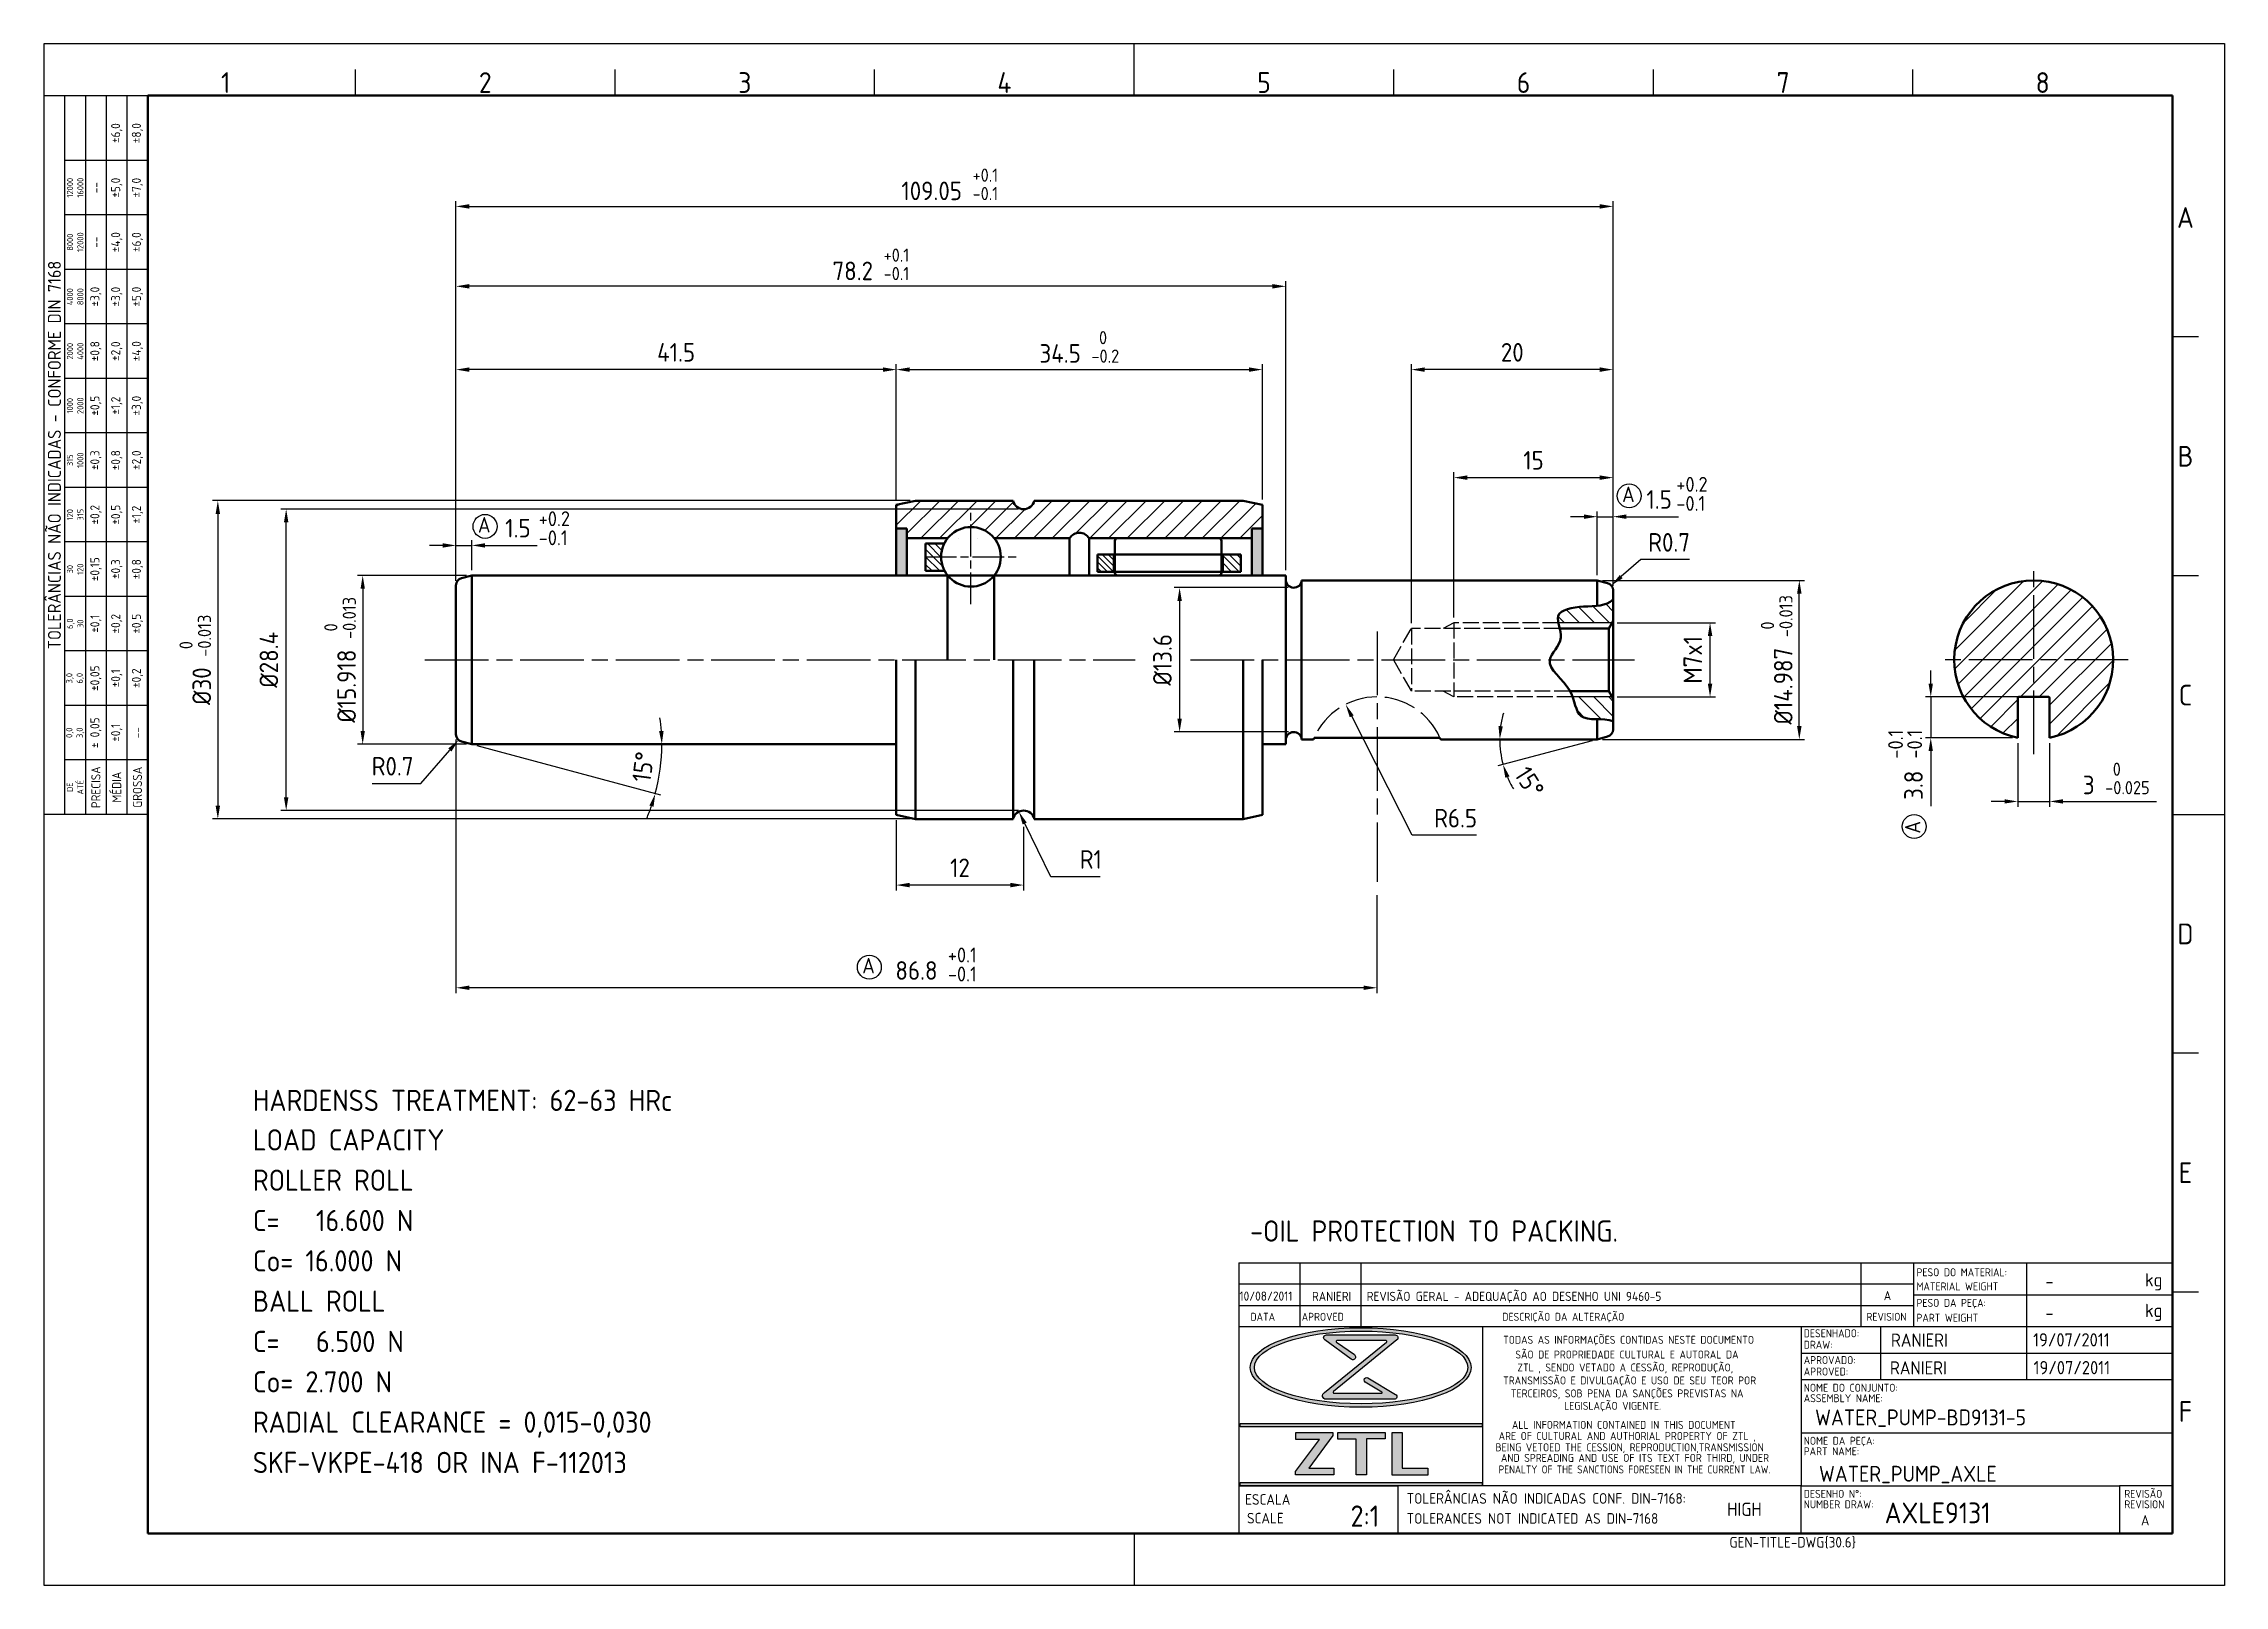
# Model space of a CAD drawing. Extents: x 0 to 205, y 0 to 145.
import ezdxf
from ezdxf.enums import TextEntityAlignment as Align

# ---------------------------------------------------------------- set-up
doc = ezdxf.new("R2010")
doc.units = 0
doc.header["$LTSCALE"] = 0.5
for name, pattern in [('AM_ISO02W050', [7.5, 6, -1.5]), ('AM_ISO02W050x2', [3.75, 3, -0.75]), ('AM_ISO08W050', [18, 12, -1.5, 3, -1.5]), ('AM_ISO08W050x2', [9, 6, -0.75, 1.5, -0.75])]:
    doc.linetypes.add(name, pattern=pattern)
doc.layers.get('0').update_dxf_attribs({"linetype": 'CONTINUOUS'})
doc.layers.get('Defpoints').update_dxf_attribs({"linetype": 'CONTINUOUS'})
for name, color, linetype, lineweight in [('AM_0', 7, 'CONTINUOUS', 50), ('AM_3', 6, 'AM_ISO02W050', 25), ('AM_5', 3, 'CONTINUOUS', 25), ('AM_6', 2, 'CONTINUOUS', 35), ('AM_7', 4, 'AM_ISO08W050', 25), ('AM_8', 1, 'CONTINUOUS', 25), ('AM_BOR', 7, 'CONTINUOUS', 50)]:
    doc.layers.add(name, color=color, linetype=linetype, lineweight=lineweight)
doc.styles.add('ACISOTS', font='isocp.shx', dxfattribs={"height": 1})
doc.styles.get("Standard").update_dxf_attribs({"font": 'ISOCP.SHX'})
doc.dimstyles.new('AM_ISO', dxfattribs={"dimtxt": 3.5, "dimasz": 2.5, "dimexe": 1, "dimexo": 1, "dimgap": 1.5, "dimtad": 1, "dimdsep": 46, "dimtxsty": 'Standard', "dimcen": 0, "dimclrd": 256, "dimclre": 256, "dimclrt": 2, "dimadec": 0, "dimazin": 2, "dimtp": 0.1, "dimtm": 0.1, "dimtfac": 0.71, "dimtdec": 3, "dimtmove": 0, "dimatfit": 3, "dimfxl": 1, "dimlwd": -1, "dimlwe": -1, "dimarcsym": 0})
doc.dimstyles.new('AM_ISO$4', dxfattribs={"dimtxt": 3.5, "dimasz": 2.5, "dimexe": 1, "dimexo": 1, "dimgap": 1.5, "dimtad": 1, "dimtoh": 1, "dimdsep": 46, "dimtxsty": 'Standard', "dimcen": 0, "dimclrd": 256, "dimclre": 256, "dimclrt": 2, "dimadec": 0, "dimazin": 2, "dimtp": 0.1, "dimtm": 0.1, "dimtfac": 0.71, "dimtofl": 0, "dimtmove": 0, "dimatfit": 3, "dimfxl": 1, "dimlwd": -1, "dimlwe": -1, "dimarcsym": 0})

msp = doc.modelspace()

# ---------------------------------------------------------------- texts
at = {"layer": 'AM_5', "char_height": 1.4, "attachment_point": 1}
for s, insert in [('+0.2', (153.8315, 104.4673)), ('+0.2', (46.6211, 101.2271)), ('-0.1', (153.8315, 102.669)), ('-0.1', (46.6211, 99.4288)), ('+0.1', (85.1794, 60.1151)), ('-0.1', (85.1794, 58.3168))]:
    msp.add_mtext_dynamic_manual_height_columns(s, width=5.48831, gutter_width=10, heights=[0], dxfattribs=dict(at, insert=insert))
at = {"layer": 'AM_5', "char_height": 1.4, "attachment_point": 1, "rotation": 90}
for insert in [(173.7918, 77.92), (175.5901, 77.92)]:
    msp.add_mtext_dynamic_manual_height_columns('-0.1', width=5.48831, gutter_width=10, heights=[0], dxfattribs=dict(at, insert=insert))
at = {"layer": 'AM_6'}
for s, p in [('HARDENSS TREATMENT: 62-63 HRc', (19.6817, 44.7108)), ('LOAD CAPACITY', (19.6817, 40.9859)), ('ROLLER ROLL', (19.6817, 37.1859)), ('C=   16.600 N', (19.6817, 33.3859)), ('Co= 16.000 N', (19.6817, 29.5859)), ('BALL ROLL', (19.6817, 25.7859)), ('C=   6.500 N ', (19.6817, 21.9859)), ('Co= 2.700 N', (19.6817, 18.1859)), ('RADIAL CLEARANCE = 0,015-0,030', (19.6817, 14.3859)), ('SKF-VKPE-418 OR INA F-112013', (19.6817, 10.5859))]:
    msp.add_text(s, height=2, dxfattribs=at).set_placement(p)
at = {"layer": 'AM_8', "color": 135}
for s, height, p in [('A', 1.4625, (148.7198, 102.101)), ('A', 1.4625, (40.8955, 99.222)), ('A', 1.4625, (77.1113, 57.6826)), ('PESO DO MATERIAL:', 0.75, (176.4628, 29.1313)), ('kg', 1.25, (198.0034, 28.1726)), ('10/08/2011', 0.8625, (112.6612, 26.8319)), ('RANIERI', 0.8625, (119.4922, 26.8065)), ('REVISÃO GERAL - ADEQUAÇÃO AO DESENHO UNI 9460-5', 0.8625, (124.6514, 26.8065)), ('A', 0.8625, (173.3825, 26.8804)), ('MATERIAL WEIGHT', 0.75, (176.4628, 27.803)), ('PESO DA PEÇA:', 0.75, (176.4628, 26.2489)), ('DATA', 0.75, (113.6946, 24.9372)), ('APROVED', 0.75, (118.5263, 24.9372)), ('DESCRIÇÃO DA ALTERAÇÃO', 0.75, (137.4257, 24.9372)), ('REVISION', 0.75, (171.7491, 24.9372)), ('PART WEIGHT', 0.75, (176.4628, 24.8493)), ('kg', 1.25, (198.0034, 25.2887)), ('TODAS AS INFORMAÇÕES CONTIDAS NESTE DOCUMENTO', 0.75, (137.5099, 22.7679)), ('DESENHADO:', 0.75, (165.8389, 23.3827)), ('DRAW:', 0.75, (165.8389, 22.3039)), ('SÃO DE PROPRIEDADE CULTURAL E AUTORAL DA', 0.75, (138.6585, 21.3814)), ('ZTL , SENDO VETADO A CESSÃO, REPRODUÇÃO,', 0.75, (138.85, 20.1613)), ('APROVADO:', 0.75, (165.8389, 20.8568)), ('TRANSMISSÃO E DIVULGAÇÃO E USO DE SEU TEOR POR', 0.75, (137.5099, 18.9412)), ('TERCEIROS, SOB PENA DA SANÇÕES PREVISTAS NA', 0.75, (138.2374, 17.7211)), ('APROVED:', 0.75, (165.8389, 19.778)), ('NOME DO CONJUNTO:', 0.75, (165.8389, 18.2519)), ('LEGISLAÇÃO VIGENTE.', 0.75, (143.253, 16.5462)), ('ASSEMBLY NAME:', 0.75, (165.8389, 17.2644)), ('ARE OF CULTURAL AND AUTHORIAL PROPERTY OF ZTL ,', 0.75, (137.0855, 13.704)), ('ALL INFORMATION CONTAINED IN THIS DOCUMENT', 0.75, (138.3369, 14.752)), ('BEING VETOED THE CESSION, REPRODUCTION,TRANSMISSION', 0.75, (136.7932, 12.6369)), ('AND SPREADING AND USE OF ITS TEXT FOR THIRD, UNDER', 0.75, (137.2993, 11.6398)), ('NOME DA PEÇA:', 0.75, (165.8389, 13.2519)), ('PART NAME:', 0.75, (165.8389, 12.2644)), ('ESCALA', 1, (113.1931, 7.6013)), ('TOLERÂNCIAS NÃO INDICADAS CONF. DIN-7168:', 1, (128.4152, 7.6944)), ('DESENHO N%%d:', 0.75, (165.8389, 8.2519)), ('REVISÃO', 0.75, (196.0497, 8.2519)), ('SCALE', 1, (113.3739, 5.8344)), ('2:1', 2, (123.1279, 5.5341)), ('TOLERANCES NOT INDICATED AS DIN-7168', 1, (128.4152, 5.807)), ('NUMBER DRAW:', 0.75, (165.8389, 7.2644)), ('REVISION', 0.75, (196.0497, 7.2644))]:
    msp.add_text(s, height=height, dxfattribs=at).set_placement(p)
msp.add_text('A', height=1.4625, rotation=90, dxfattribs=at).set_placement((176.8286, 70.8526))
at = {"layer": 'AM_8'}
msp.add_text('-OIL PROTECTION TO PACKING.', height=2, dxfattribs=at).set_placement((113.6639, 32.3953))
at = {"layer": 'AM_8', "color": 135, "width": 0.95}
msp.add_text('PENALTY OF THE SANCTIONS FORESEEN IN THE CURRENT LAW.', height=0.75, dxfattribs=at).set_placement((137.0825, 10.5509))
at = {"layer": 'AM_8', "color": 135}
for tag, height, p in [('-', 1.25, (188.6177, 28.6558)), ('-', 1.25, (188.6177, 25.681)), ('RANIERI', 1.25, (174.0567, 23.1137)), ('19/07/2011', 1.25, (187.4517, 23.1405)), ('RANIERI', 1.25, (173.9624, 20.5014)), ('19/07/2011', 1.25, (187.4919, 20.5196)), ('AXLE9131', 1.9556, (173.4675, 6.8314))]:
    msp.add_attdef(tag, text='', height=height, dxfattribs=at).set_placement(p, align=Align.MIDDLE_LEFT)
for tag, p in [('WATER_PUMP-BD9131-5', (166.9048, 15.0812)), ('WATER_PUMP_AXLE', (167.269, 9.7674))]:
    msp.add_attdef(tag, p, '', height=1.5, dxfattribs=at)
for tag, height, p in [('HIGH', 1.25, (160.2501, 7.1719)), ('A', 0.9778, (198.0165, 6.137))]:
    msp.add_attdef(tag, text='', height=height, dxfattribs=at).set_placement(p, align=Align.MIDDLE_CENTER)
at = {"layer": 'AM_8', "color": 135, "style": 'ACISOTS'}
msp.add_attdef('GEN-TITLE-DWG{30.6}', (158.8388, 3.5654), '', height=1, dxfattribs=at)

# ---------------------------------------------------------------- blocks, each defined once
blk = doc.blocks.new('A3 ZTL')
for p, q in [((19.57, 280.82), (19.57, 9.78)), ((401.17, 280.82), (19.57, 280.82)), ((401.17, 9.78), (401.17, 280.82)), ((19.57, 9.78), (401.17, 9.78))]:
    blk.add_line(p, q)
at = {"layer": 'AM_BOR', "color": 135, "lineweight": 25}
for p, q in [((0, 0), (0, 290.61)), ((0, 290.61), (410.96, 290.61)), ((205.48, 280.82), (205.48, 290.61)), ((410.96, 290.61), (410.96, 0)), ((58.71, 280.82), (58.71, 285.71)), ((107.63, 280.82), (107.63, 285.71)), ((156.56, 280.82), (156.56, 285.71)), ((254.4, 280.82), (254.4, 285.71)), ((303.33, 280.82), (303.33, 285.71)), ((352.25, 280.82), (352.25, 285.71)), ((3.91, 145.3), (3.91, 280.82)), ((7.83, 280.82), (7.83, 145.3)), ((11.74, 280.82), (11.74, 145.3)), ((15.66, 145.3), (15.66, 280.82)), ((19.57, 268.59), (3.91, 268.59)), ((19.57, 258.32), (3.91, 258.32)), ((19.57, 248.04), (3.91, 248.04)), ((19.57, 237.77), (3.91, 237.77)), ((406.07, 235.32), (401.17, 235.32)), ((19.57, 227.5), (3.91, 227.5)), ((19.57, 217.22), (3.91, 217.22)), ((19.57, 206.95), (3.91, 206.95)), ((19.57, 196.67), (3.91, 196.67)), ((406.07, 190.31), (401.17, 190.31)), ((19.57, 186.4), (3.91, 186.4)), ((19.57, 176.13), (3.91, 176.13)), ((19.57, 165.85), (3.91, 165.85)), ((19.57, 155.58), (3.91, 155.58)), ((401.17, 145.3), (410.96, 145.3)), ((406.07, 100.29), (401.17, 100.29)), ((406.07, 55.28), (401.17, 55.28)), ((205.48, 9.78), (205.48, 0)), ((410.96, 0), (0, 0))]:
    blk.add_line(p, q, dxfattribs=at)
blk.add_lwpolyline([(19.57, 145.3), (0, 145.3), (0, 280.82), (19.57, 280.82)], close=True, dxfattribs=at)
at = {"layer": 'AM_BOR', "color": 135, "lineweight": 25, "style": 'ACISOTS'}
for s, p in [('1', (34.25, 283.27)), ('2', (83.17, 283.27)), ('3', (132.09, 283.27)), ('4', (181.02, 283.27)), ('5', (229.94, 283.27)), ('6', (278.86, 283.27)), ('7', (327.79, 283.27)), ('8', (376.71, 283.27)), ('A', (403.62, 257.83)), ('B', (403.62, 212.82)), ('C', (403.62, 167.81)), ('D', (403.62, 122.8)), ('E', (403.62, 77.79)), ('F', (403.62, 32.78))]:
    blk.add_text(s, height=3.91, dxfattribs=at).set_placement(p, align=Align.MIDDLE)
at = {"layer": 'AM_BOR', "color": 135, "lineweight": 25, "attachment_point": 5, "rotation": 90}
for s, insert, char_height, width in [('±6,0', (13.7, 273.73), 1.712, 10.274), ('±8,0', (17.61, 273.73), 1.712, 10.274), ('12000\\P16000', (5.87, 263.45), 1.174, 10.274), ('--', (9.78, 263.45), 1.712, 10.274), ('±5,0', (13.7, 263.45), 1.712, 10.274), ('±7,0', (17.61, 263.45), 1.712, 10.274), ('±4,0', (13.7, 253.18), 1.712, 10.274), ('±6,0', (17.61, 253.18), 1.712, 10.274), ('8000\\P12000', (5.87, 253.18), 1.174, 10.274), ('--', (9.78, 253.18), 1.712, 10.274), ('{\\Fisocp.shx|c0;TOLERÂNCIAS NÃO INDICADAS - CONFORME DIN 7168}', (1.96, 213.06), 2.4462, 135.5186), ('4000\\P8000', (5.87, 242.91), 1.174, 10.274), ('±3,0', (9.78, 242.91), 1.712, 10.274), ('±3,0', (13.7, 242.91), 1.712, 10.274), ('±5,0', (17.61, 242.91), 1.712, 10.274), ('±0,8', (9.78, 232.63), 1.712, 10.274), ('±2,0', (13.7, 232.63), 1.712, 10.274), ('±4,0', (17.61, 232.63), 1.712, 10.274), ('2000\\P4000', (5.87, 232.63), 1.174, 10.274), ('1000\\P2000', (5.87, 222.36), 1.174, 10.274), ('±0,5', (9.78, 222.36), 1.712, 10.274), ('±1,2', (13.7, 222.36), 1.712, 10.274), ('±3,0', (17.61, 222.36), 1.712, 10.274), ('±0,3', (9.78, 212.08), 1.712, 10.274), ('±0,8', (13.7, 212.08), 1.712, 10.274), ('±2,0', (17.61, 212.08), 1.712, 10.274), ('315\\P1000', (5.87, 212.08), 1.174, 10.274), ('120\\P315', (5.87, 201.81), 1.174, 10.274), ('±0,2', (9.78, 201.81), 1.712, 10.274), ('±0,5', (13.7, 201.81), 1.712, 10.274), ('±1,2', (17.61, 201.81), 1.712, 10.274), ('±0,15', (9.78, 191.54), 1.712, 10.274), ('±0,3', (13.7, 191.54), 1.712, 10.274), ('±0,8', (17.61, 191.54), 1.712, 10.274), ('30\\P120', (5.87, 191.54), 1.174, 10.274), ('6,0\\P30', (5.87, 181.26), 1.174, 10.274), ('±0,1', (9.78, 181.26), 1.712, 10.274), ('±0,2', (13.7, 181.26), 1.712, 10.274), ('±0,5', (17.61, 181.26), 1.712, 10.274), ('±0,05', (9.78, 170.99), 1.712, 10.274), ('±0,2', (17.61, 170.99), 1.712, 10.274), ('3,0\\P6,0', (5.87, 170.99), 1.174, 10.274), ('±0,1', (13.7, 170.99), 1.712, 10.274), ('0,0\\P3,0', (5.87, 160.71), 1.174, 10.274), ('± 0,05', (9.78, 160.71), 1.712, 10.274), ('\\pt4.69206;±0,1', (13.7, 160.71), 1.7123, 10.274), ('--', (17.61, 160.71), 1.712, 10.274), ('PRECISA', (9.78, 150.44), 1.712, 10.274), ('MÉDIA', (13.7, 150.44), 1.712, 10.274), ('GROSSA', (17.61, 150.44), 1.712, 10.274), ('{\\Fisocp.shx|c0;DE\\PATÉ}', (5.87, 150.44), 1.1742, 10.274)]:
    blk.add_mtext(s, dxfattribs=dict(at, insert=insert, char_height=char_height, width=width))
blk = doc.blocks.new('*D21')
at = {"layer": 'AM_5'}
for p, q in [((80.32, 102.33), (80.32, 115.08)), ((81.57, 114.58), (113.57, 114.58)), ((114.82, 102.33), (114.82, 115.08))]:
    blk.add_line(p, q, dxfattribs=at)
for points in [[(81.57, 114.79), (81.57, 114.37), (80.32, 114.58)], [(113.57, 114.79), (113.57, 114.37), (114.82, 114.58)]]:
    blk.add_solid(points, dxfattribs=at)
at = {"layer": 'Defpoints', "color": 0}
for p in [(114.82, 114.58), (80.32, 101.83), (114.82, 101.83)]:
    blk.add_point(p, dxfattribs=at)
at = {"layer": 'AM_5', "color": 3, "insert": (97.57, 116.72), "char_height": 1.75, "attachment_point": 5}
blk.add_mtext('34.5 {}{\\H0.71x;\\C3;\\S 0^ -0.2;}', dxfattribs=at)
blk = doc.blocks.new('*D22')
at = {"layer": 'AM_5'}
for p, q in [((38.82, 94.67), (38.82, 115.08)), ((79.07, 114.58), (40.07, 114.58)), ((80.32, 102.33), (80.32, 115.08))]:
    blk.add_line(p, q, dxfattribs=at)
for points in [[(40.07, 114.79), (40.07, 114.37), (38.82, 114.58)], [(79.07, 114.79), (79.07, 114.37), (80.32, 114.58)]]:
    blk.add_solid(points, dxfattribs=at)
at = {"layer": 'Defpoints', "color": 0}
for p in [(38.82, 114.58), (80.32, 101.83), (38.82, 94.17)]:
    blk.add_point(p, dxfattribs=at)
at = {"layer": 'AM_5', "color": 3, "insert": (59.57, 116.21), "char_height": 1.75, "attachment_point": 5}
blk.add_mtext('41.5', dxfattribs=at)
blk = doc.blocks.new('*D23')
at = {"layer": 'AM_5'}
for p, q in [((38.82, 94.75), (38.82, 130.46)), ((40.07, 129.96), (146.62, 129.96)), ((147.87, 94.21), (147.87, 130.46))]:
    blk.add_line(p, q, dxfattribs=at)
for points in [[(40.07, 130.17), (40.07, 129.75), (38.82, 129.96)], [(146.62, 130.17), (146.62, 129.75), (147.87, 129.96)]]:
    blk.add_solid(points, dxfattribs=at)
at = {"layer": 'Defpoints', "color": 0}
for p in [(147.87, 129.96), (38.82, 94.25), (147.87, 93.71)]:
    blk.add_point(p, dxfattribs=at)
at = {"layer": 'AM_5', "color": 3, "insert": (85.36, 132.04), "char_height": 1.75, "attachment_point": 5}
blk.add_mtext('109.05 {}{\\H0.71x;\\C3;\\S+0.1^ -0.1;}', dxfattribs=at)
blk = doc.blocks.new('*D24')
at = {"layer": 'AM_5'}
for p, q in [((39.82, 95.18), (29.53, 95.18)), ((30.03, 93.93), (30.03, 80.52)), ((39.82, 79.27), (29.53, 79.27))]:
    blk.add_line(p, q, dxfattribs=at)
for points in [[(29.83, 93.93), (30.24, 93.93), (30.03, 95.18)], [(29.83, 80.52), (30.24, 80.52), (30.03, 79.27)]]:
    blk.add_solid(points, dxfattribs=at)
at = {"layer": 'Defpoints', "color": 0}
for p in [(40.32, 95.18), (30.03, 79.27), (40.32, 79.27)]:
    blk.add_point(p, dxfattribs=at)
at = {"layer": 'AM_5', "color": 3, "insert": (27.9, 87.23), "char_height": 1.75, "attachment_point": 5, "rotation": 90}
blk.add_mtext('%%c15.918 {}{\\H0.71x;\\C3;\\S 0^ -0.013;}', dxfattribs=at)
blk = doc.blocks.new('*D25')
at = {"layer": 'AM_5'}
for p, q in [((81.62, 102.23), (15.88, 102.23)), ((16.38, 100.98), (16.38, 73.48)), ((81.62, 72.23), (15.88, 72.23))]:
    blk.add_line(p, q, dxfattribs=at)
for points in [[(16.17, 100.98), (16.59, 100.98), (16.38, 102.23)], [(16.17, 73.48), (16.59, 73.48), (16.38, 72.23)]]:
    blk.add_solid(points, dxfattribs=at)
at = {"layer": 'Defpoints', "color": 0}
for p in [(82.12, 102.23), (16.38, 72.23), (82.12, 72.23)]:
    blk.add_point(p, dxfattribs=at)
at = {"layer": 'AM_5', "color": 3, "insert": (14.25, 87.23), "char_height": 1.75, "attachment_point": 5, "rotation": 90}
blk.add_mtext('%%c30 {}{\\H0.71x;\\C3;\\S 0^ -0.013;}', dxfattribs=at)
blk = doc.blocks.new('*D26')
at = {"layer": 'AM_5'}
for p, q in [((186.01, 79.38), (186.01, 73.38)), ((189.01, 79.38), (189.01, 73.38)), ((184.76, 73.88), (183.51, 73.88)), ((186.01, 73.88), (189.01, 73.88)), ((190.26, 73.88), (199.07, 73.88))]:
    blk.add_line(p, q, dxfattribs=at)
for points in [[(184.76, 74.09), (184.76, 73.68), (186.01, 73.88)], [(190.26, 74.09), (190.26, 73.68), (189.01, 73.88)]]:
    blk.add_solid(points, dxfattribs=at)
at = {"layer": 'Defpoints', "color": 0}
for p in [(186.01, 79.88), (189.01, 79.88), (189.01, 73.88)]:
    blk.add_point(p, dxfattribs=at)
at = {"layer": 'AM_5', "color": 3, "insert": (195.29, 76.05), "char_height": 1.75, "attachment_point": 5}
blk.add_mtext('3 {}{\\H0.71x;\\C3;\\S 0^ -0.025;}', dxfattribs=at)
blk = doc.blocks.new('*D28')
at = {"layer": 'AM_5'}
for p, q in [((128.95, 70.69), (123.24, 81.91)), ((134.99, 70.69), (128.95, 70.69))]:
    blk.add_line(p, q, dxfattribs=at)
blk.add_solid([(123.42, 82), (123.05, 81.82), (122.67, 83.02)], dxfattribs=at)
at = {"layer": 'Defpoints', "color": 0}
for p in [(122.67, 83.02), (125.62, 77.23)]:
    blk.add_point(p, dxfattribs=at)
at = {"layer": 'AM_5', "color": 3, "insert": (133.03, 72.31), "char_height": 1.75, "attachment_point": 5}
blk.add_mtext('R6.5', dxfattribs=at)
blk = doc.blocks.new('*D29')
at = {"layer": 'AM_5'}
for p, q in [((38.82, 94.75), (38.82, 122.93)), ((115.77, 122.43), (40.07, 122.43)), ((117.02, 95.68), (117.02, 122.93))]:
    blk.add_line(p, q, dxfattribs=at)
for points in [[(40.07, 122.64), (40.07, 122.22), (38.82, 122.43)], [(115.77, 122.64), (115.77, 122.22), (117.02, 122.43)]]:
    blk.add_solid(points, dxfattribs=at)
at = {"layer": 'Defpoints', "color": 0}
for p in [(38.82, 122.43), (117.02, 95.18), (38.82, 94.25)]:
    blk.add_point(p, dxfattribs=at)
at = {"layer": 'AM_5', "color": 3, "insert": (77.92, 124.5), "char_height": 1.75, "attachment_point": 5}
blk.add_mtext('78.2 {}{\\H0.71x;\\C3;\\S+0.1^ -0.1;}', dxfattribs=at)
blk = doc.blocks.new('*D30')
at = {"layer": 'AM_5'}
for p, q in [((38.82, 79.71), (38.82, 55.82)), ((125.62, 65.04), (125.62, 55.82)), ((124.37, 56.32), (40.07, 56.32))]:
    blk.add_line(p, q, dxfattribs=at)
for points in [[(40.07, 56.53), (40.07, 56.12), (38.82, 56.32)], [(124.37, 56.53), (124.37, 56.12), (125.62, 56.32)]]:
    blk.add_solid(points, dxfattribs=at)
at = {"layer": 'Defpoints', "color": 0}
for p in [(38.82, 80.21), (125.62, 65.54), (38.82, 56.32)]:
    blk.add_point(p, dxfattribs=at)
at = {"layer": 'AM_5', "color": 3, "insert": (82.22, 57.95), "char_height": 1.75, "attachment_point": 5}
blk.add_mtext('86.8', dxfattribs=at)
blk = doc.blocks.new('*D31')
at = {"layer": 'AM_5'}
for p, q in [((146.87, 94.72), (165.92, 94.72)), ((165.42, 80.98), (165.42, 93.47)), ((146.87, 79.73), (165.92, 79.73))]:
    blk.add_line(p, q, dxfattribs=at)
for points in [[(165.21, 93.47), (165.63, 93.47), (165.42, 94.72)], [(165.21, 80.98), (165.63, 80.98), (165.42, 79.73)]]:
    blk.add_solid(points, dxfattribs=at)
at = {"layer": 'Defpoints', "color": 0}
for p in [(146.37, 94.72), (165.42, 94.72), (146.37, 79.73)]:
    blk.add_point(p, dxfattribs=at)
at = {"layer": 'AM_5', "color": 3, "insert": (163.29, 87.23), "char_height": 1.75, "attachment_point": 5, "rotation": 90}
blk.add_mtext('%%c14.987 {}{\\H0.71x;\\C3;\\S 0^ -0.013;}', dxfattribs=at)
blk = doc.blocks.new('*D32')
at = {"layer": 'AM_5'}
for p, q in [((148.27, 90.73), (157.51, 90.73)), ((157.01, 84.98), (157.01, 89.48)), ((148.27, 83.73), (157.51, 83.73))]:
    blk.add_line(p, q, dxfattribs=at)
for points in [[(156.8, 89.48), (157.22, 89.48), (157.01, 90.73)], [(156.8, 84.98), (157.22, 84.98), (157.01, 83.73)]]:
    blk.add_solid(points, dxfattribs=at)
at = {"layer": 'Defpoints', "color": 0}
for p in [(147.77, 90.73), (157.01, 90.73), (147.77, 83.73)]:
    blk.add_point(p, dxfattribs=at)
at = {"layer": 'AM_5', "color": 3, "insert": (155.38, 87.23), "char_height": 1.75, "attachment_point": 5, "rotation": 90}
blk.add_mtext('M7x1', dxfattribs=at)
blk = doc.blocks.new('*D33')
at = {"layer": 'AM_5'}
for p, q in [((132.87, 91.23), (132.87, 104.9)), ((147.87, 94.28), (147.87, 104.9)), ((134.12, 104.4), (146.62, 104.4))]:
    blk.add_line(p, q, dxfattribs=at)
for points in [[(134.12, 104.61), (134.12, 104.19), (132.87, 104.4)], [(146.62, 104.61), (146.62, 104.19), (147.87, 104.4)]]:
    blk.add_solid(points, dxfattribs=at)
at = {"layer": 'Defpoints', "color": 0}
for p in [(147.87, 104.4), (147.87, 93.78), (132.87, 90.73)]:
    blk.add_point(p, dxfattribs=at)
at = {"layer": 'AM_5', "color": 3, "insert": (140.37, 106.03), "char_height": 1.75, "attachment_point": 5}
blk.add_mtext('15', dxfattribs=at)
blk = doc.blocks.new('*D35')
at = {"layer": 'AM_5'}
for p, q in [((80.32, 72.12), (80.32, 65.5)), ((92.32, 71.5), (92.32, 65.5)), ((91.07, 66), (81.57, 66))]:
    blk.add_line(p, q, dxfattribs=at)
for points in [[(81.57, 66.21), (81.57, 65.79), (80.32, 66)], [(91.07, 66.21), (91.07, 65.79), (92.32, 66)]]:
    blk.add_solid(points, dxfattribs=at)
at = {"layer": 'Defpoints', "color": 0}
for p in [(80.32, 72.62), (92.32, 72), (80.32, 66)]:
    blk.add_point(p, dxfattribs=at)
at = {"layer": 'AM_5', "color": 3, "insert": (86.32, 67.63), "char_height": 1.75, "attachment_point": 5}
blk.add_mtext('12', dxfattribs=at)
blk = doc.blocks.new('*D36')
at = {"layer": 'AM_5'}
for p, q in [((94.89, 66.79), (92.42, 71.8)), ((99.53, 66.79), (94.89, 66.79))]:
    blk.add_line(p, q, dxfattribs=at)
blk.add_solid([(92.61, 71.89), (92.23, 71.71), (91.87, 72.92)], dxfattribs=at)
at = {"layer": 'Defpoints', "color": 0}
for p in [(91.87, 72.92), (92.32, 72)]:
    blk.add_point(p, dxfattribs=at)
at = {"layer": 'AM_5', "color": 3, "insert": (98.65, 68.42), "char_height": 1.75, "attachment_point": 5}
blk.add_mtext('R1', dxfattribs=at)
blk = doc.blocks.new('*D37')
at = {"layer": 'AM_5'}
for p, q in [((117.24, 94.03), (106.52, 94.03)), ((107.02, 92.78), (107.02, 81.68)), ((117.27, 80.43), (106.52, 80.43))]:
    blk.add_line(p, q, dxfattribs=at)
for points in [[(106.81, 92.78), (107.23, 92.78), (107.02, 94.03)], [(106.81, 81.68), (107.23, 81.68), (107.02, 80.43)]]:
    blk.add_solid(points, dxfattribs=at)
at = {"layer": 'Defpoints', "color": 0}
for p in [(117.74, 94.03), (107.02, 80.43), (117.77, 80.43)]:
    blk.add_point(p, dxfattribs=at)
at = {"layer": 'AM_5', "color": 3, "insert": (105.4, 87.23), "char_height": 1.75, "attachment_point": 5, "rotation": 90}
blk.add_mtext('%%c13.6', dxfattribs=at)
blk = doc.blocks.new('*D38')
at = {"layer": 'AM_5'}
for p, q in [((91.82, 101.43), (22.32, 101.43)), ((22.82, 74.28), (22.82, 100.18)), ((91.82, 73.03), (22.32, 73.03))]:
    blk.add_line(p, q, dxfattribs=at)
for points in [[(22.61, 100.18), (23.03, 100.18), (22.82, 101.43)], [(22.61, 74.28), (23.03, 74.28), (22.82, 73.03)]]:
    blk.add_solid(points, dxfattribs=at)
at = {"layer": 'Defpoints', "color": 0}
for p in [(22.82, 101.43), (92.32, 101.43), (92.32, 73.03)]:
    blk.add_point(p, dxfattribs=at)
at = {"layer": 'AM_5', "color": 3, "insert": (21.19, 87.23), "char_height": 1.75, "attachment_point": 5, "rotation": 90}
blk.add_mtext('%%c28.4', dxfattribs=at)
blk = doc.blocks.new('*D39')
at = {"layer": 'AM_5'}
blk.add_line((40.8, 79.14), (58.09, 74.5), dxfattribs=at)
for start, end in [(4.0021, 8.0042), (345, 0), (336.9958, 340.9979)]:
    blk.add_arc((40.32, 79.27), 17.9, start, end, dxfattribs=at)
for points in [[(58.39, 80.52), (57.97, 80.51), (58.22, 79.27)], [(57.05, 73.5), (57.44, 73.38), (57.61, 74.63)]]:
    blk.add_solid(points, dxfattribs=at)
at = {"layer": 'Defpoints', "color": 0}
for p in [(39.34, 79.53), (40.32, 79.27), (40.32, 79.27), (80.32, 79.27), (57.95, 76.16)]:
    blk.add_point(p, dxfattribs=at)
at = {"layer": 'AM_5', "color": 3, "insert": (56.46, 77.14), "char_height": 1.75, "attachment_point": 5, "rotation": 82.5}
blk.add_mtext('15°', dxfattribs=at)
blk = doc.blocks.new('*D40')
at = {"layer": 'AM_5'}
for p, q in [((35.52, 75.58), (38.25, 78.73)), ((30.92, 75.58), (35.52, 75.58))]:
    blk.add_line(p, q, dxfattribs=at)
blk.add_solid([(38.09, 78.87), (38.4, 78.59), (39.06, 79.68)], dxfattribs=at)
at = {"layer": 'Defpoints', "color": 0}
for p in [(39.52, 80.21), (39.06, 79.68)]:
    blk.add_point(p, dxfattribs=at)
at = {"layer": 'AM_5', "color": 3, "insert": (32.85, 77.2), "char_height": 1.75, "attachment_point": 5}
blk.add_mtext('R0.7', dxfattribs=at)
blk = doc.blocks.new('*D41')
at = {"layer": 'AM_5'}
for p, q in [((145.12, 100.72), (143.87, 100.72)), ((146.37, 95.22), (146.37, 101.22)), ((146.37, 100.72), (147.87, 100.72)), ((147.87, 94.28), (147.87, 101.22)), ((149.12, 100.72), (154.04, 100.72))]:
    blk.add_line(p, q, dxfattribs=at)
for points in [[(145.12, 100.93), (145.12, 100.51), (146.37, 100.72)], [(149.12, 100.93), (149.12, 100.51), (147.87, 100.72)]]:
    blk.add_solid(points, dxfattribs=at)
at = {"layer": 'Defpoints', "color": 0}
for p in [(147.87, 100.72), (146.37, 94.72), (147.87, 93.78)]:
    blk.add_point(p, dxfattribs=at)
at = {"layer": 'AM_5', "color": 3, "insert": (152.21, 102.34), "char_height": 1.75, "attachment_point": 5}
blk.add_mtext('1.5', dxfattribs=at)
blk = doc.blocks.new('*D42')
at = {"layer": 'AM_5'}
for p, q in [((150.48, 96.68), (148.64, 95.07)), ((155.08, 96.68), (150.48, 96.68))]:
    blk.add_line(p, q, dxfattribs=at)
blk.add_solid([(148.5, 95.22), (148.77, 94.91), (147.7, 94.24)], dxfattribs=at)
at = {"layer": 'Defpoints', "color": 0}
for p in [(147.17, 93.78), (147.7, 94.24)]:
    blk.add_point(p, dxfattribs=at)
at = {"layer": 'AM_5', "color": 3, "insert": (153.15, 98.3), "char_height": 1.75, "attachment_point": 5}
blk.add_mtext('R0.7', dxfattribs=at)
blk = doc.blocks.new('*D43')
at = {"layer": 'AM_5'}
blk.add_line((145.89, 79.6), (137.02, 77.23), dxfattribs=at)
for start, end in [(164.3862, 172.1931), (180, 195), (202.8069, 210.6138)]:
    blk.add_arc((146.37, 79.73), 9.18, start, end, dxfattribs=at)
for points in [[(137.48, 80.96), (137.07, 80.99), (137.19, 79.73)], [(137.71, 76.11), (138.11, 76.24), (137.5, 77.36)]]:
    blk.add_solid(points, dxfattribs=at)
at = {"layer": 'Defpoints', "color": 0}
for p in [(131.62, 79.73), (137.23, 78.93), (146.37, 79.73), (146.37, 79.73), (147.35, 79.99)]:
    blk.add_point(p, dxfattribs=at)
at = {"layer": 'AM_5', "color": 3, "insert": (139.98, 75.7), "char_height": 1.75, "attachment_point": 5, "rotation": 302.2158}
blk.add_mtext('15°', dxfattribs=at)
blk = doc.blocks.new('*D46')
at = {"layer": 'AM_5'}
for p, q in [((37.57, 98.01), (36.32, 98.01)), ((38.82, 94.75), (38.82, 98.51)), ((38.82, 98.01), (40.32, 98.01)), ((40.32, 95.68), (40.32, 98.51)), ((41.57, 98.01), (46.49, 98.01))]:
    blk.add_line(p, q, dxfattribs=at)
for points in [[(37.57, 98.22), (37.57, 97.8), (38.82, 98.01)], [(41.57, 98.22), (41.57, 97.8), (40.32, 98.01)]]:
    blk.add_solid(points, dxfattribs=at)
at = {"layer": 'Defpoints', "color": 0}
for p in [(40.32, 98.01), (40.32, 95.18), (38.82, 94.25)]:
    blk.add_point(p, dxfattribs=at)
at = {"layer": 'AM_5', "color": 3, "insert": (44.66, 99.64), "char_height": 1.75, "attachment_point": 5}
blk.add_mtext('1.5', dxfattribs=at)
blk = doc.blocks.new('*D47')
at = {"layer": 'AM_5'}
for p, q in [((128.87, 90.68), (128.87, 115.08)), ((146.62, 114.58), (130.12, 114.58)), ((147.87, 94.28), (147.87, 115.08))]:
    blk.add_line(p, q, dxfattribs=at)
for points in [[(130.12, 114.79), (130.12, 114.37), (128.87, 114.58)], [(146.62, 114.79), (146.62, 114.37), (147.87, 114.58)]]:
    blk.add_solid(points, dxfattribs=at)
at = {"layer": 'Defpoints', "color": 0}
for p in [(128.87, 114.58), (147.87, 93.78), (128.87, 90.18)]:
    blk.add_point(p, dxfattribs=at)
at = {"layer": 'AM_5', "color": 3, "insert": (138.37, 116.21), "char_height": 1.75, "attachment_point": 5}
blk.add_mtext('20', dxfattribs=at)
blk = doc.blocks.new('*D48')
at = {"layer": 'AM_5'}
for p, q in [((177.81, 84.98), (177.81, 86.23)), ((187.01, 83.73), (177.31, 83.73)), ((177.81, 83.73), (177.81, 79.88)), ((185.51, 79.88), (177.31, 79.88)), ((177.81, 78.63), (177.81, 73.43))]:
    blk.add_line(p, q, dxfattribs=at)
for points in [[(177.6, 84.98), (178.01, 84.98), (177.81, 83.73)], [(177.6, 78.63), (178.01, 78.63), (177.81, 79.88)]]:
    blk.add_solid(points, dxfattribs=at)
at = {"layer": 'Defpoints', "color": 0}
for p in [(187.51, 83.73), (177.81, 79.88), (186.01, 79.88)]:
    blk.add_point(p, dxfattribs=at)
at = {"layer": 'AM_5', "color": 3, "insert": (176.18, 75.41), "char_height": 1.75, "attachment_point": 5, "rotation": 90}
blk.add_mtext('3.8', dxfattribs=at)

# ---------------------------------------------------------------- dimensions: what is measured, and where the dimension line sits
at = {"layer": 'AM_5'}
dim = msp.add_linear_dim(base=(147.8715, 129.9619), p1=(38.8215, 94.2454), p2=(147.8715, 93.7055), text='<> {}{\\H0.71x;\\C3;\\S+0.1^ -0.1;}', dimstyle='AM_ISO', override={"dimscale": 0.5, "dimclrt": 3, "dimadec": 2, "dimtp": 0.1, "dimtm": 0.1, "dimtdec": 2}, dxfattribs=at)
dim.commit()
dim.dimension.update_dxf_attribs({"geometry": '*D23', "text_midpoint": (85.3622, 129.9619), "dimtype": 160})
for base, p1, p2, text, override, picture, middle in [((38.8215, 122.4283), (117.0215, 95.1845), (38.8215, 94.2454), '<> {}{\\H0.71x;\\C3;\\S+0.1^ -0.1;}', {"dimscale": 0.5, "dimclrt": 3, "dimadec": 2, "dimtp": 0.1, "dimtm": 0.1}, '*D29', (77.9215, 124.5046)), ((114.8215, 114.5801), (80.3215, 101.8264), (114.8215, 101.8264), '<> {}{\\H0.71x;\\C3;\\S 0^ -0.2;}', {"dimscale": 0.5, "dimclrt": 3, "dimadec": 2, "dimtp": 0, "dimtm": 0.2, "dimtdec": 2}, '*D21', (97.5715, 116.7181)), ((128.8715, 114.5801), (147.8715, 93.7799), (128.8715, 90.1842), '20', {"dimscale": 0.5, "dimdec": 1, "dimclrt": 3, "dimadec": 2, "dimtp": 0, "dimtm": 0.013}, '*D47', (138.3715, 116.2052))]:
    dim = msp.add_linear_dim(base=base, p1=p1, p2=p2, text=text, dimstyle='AM_ISO', override=override, dxfattribs=at)
    dim.commit()
    dim.dimension.update_dxf_attribs({"geometry": picture, "text_midpoint": middle})
for base, p1, p2, override, picture, middle in [((38.8215, 114.5801), (80.3215, 101.8264), (38.8215, 94.171), {"dimscale": 0.5, "dimclrt": 3, "dimadec": 2, "dimtp": 0, "dimtdec": 2}, '*D22', (59.5715, 116.2051)), ((147.8715, 100.719), (146.3715, 94.719), (147.8715, 93.7799), {"dimscale": 0.5, "dimdec": 1, "dimclrt": 3, "dimadec": 2, "dimtp": 0, "dimtm": 0.013}, '*D41', (152.2078, 102.344)), ((40.3215, 98.0125), (38.8215, 94.2454), (40.3215, 95.1845), {"dimscale": 0.5, "dimdec": 1, "dimclrt": 3, "dimadec": 2, "dimtp": 0, "dimtm": 0.013}, '*D46', (44.6578, 99.6375))]:
    dim = msp.add_linear_dim(base=base, p1=p1, p2=p2, dimstyle='AM_ISO', override=override, dxfattribs=at)
    dim.commit()
    dim.dimension.update_dxf_attribs({"geometry": picture, "text_midpoint": middle})
for base, p1, p2, angle, override, picture, middle in [((147.8715, 104.4004), (132.8715, 90.7255), (147.8715, 93.7799), 0, {"dimscale": 0.5, "dimdec": 3, "dimclrt": 3, "dimadec": 2, "dimtp": 0, "dimtm": 0.013}, '*D33', (140.3715, 106.0254)), ((177.8065, 79.8836), (187.5111, 83.732), (186.0111, 79.8836), 90, {"dimscale": 0.5, "dimdec": 1, "dimclrt": 3, "dimadec": 2, "dimtp": 0, "dimtm": 0.013}, '*D48', (176.1815, 75.4086)), ((38.8215, 56.3249), (125.6215, 65.538), (38.8215, 80.2055), 0, {"dimscale": 0.5, "dimclrt": 3, "dimadec": 2, "dimtm": 0}, '*D30', (82.2215, 57.9499)), ((80.3215, 66.0005), (92.3215, 72.0005), (80.3215, 72.6245), 0, {"dimscale": 0.5, "dimdec": 3, "dimclrt": 3, "dimadec": 2, "dimtp": 0, "dimtm": 0.013}, '*D35', (86.3215, 67.6256))]:
    dim = msp.add_linear_dim(base=base, p1=p1, p2=p2, angle=angle, dimstyle='AM_ISO', override=override, dxfattribs=at)
    dim.commit()
    dim.dimension.update_dxf_attribs({"geometry": picture, "text_midpoint": middle})
for base, p1, p2, angle, text, override, picture, middle in [((16.3794, 72.2255), (82.1215, 102.2255), (82.1215, 72.2255), 90, '%%c<> {}{\\H0.71x;\\C3;\\S 0^ -0.013;}', {"dimscale": 0.5, "dimclrt": 3, "dimadec": 2, "dimtp": 0, "dimtm": 0.013}, '*D25', (14.2467, 87.2255)), ((22.8183, 101.4255), (92.3215, 73.0255), (92.3215, 101.4255), 90, '%%c<>', {"dimscale": 0.5, "dimdec": 1, "dimclrt": 3, "dimadec": 2, "dimtp": 0, "dimtm": 0.013}, '*D38', (21.1931, 87.2255)), ((30.0347, 79.2665), (40.3215, 95.1845), (40.3215, 79.2665), 90, '%%c<> {}{\\H0.71x;\\C3;\\S 0^ -0.013;}', {"dimscale": 0.5, "dimdec": 3, "dimclrt": 3, "dimadec": 2, "dimtp": 0, "dimtm": 0.013}, '*D24', (27.9021, 87.2255)), ((165.4214, 94.719), (146.3715, 79.732), (146.3715, 94.719), 90, '%%c<> {}{\\H0.71x;\\C3;\\S 0^ -0.013;}', {"dimscale": 0.5, "dimdec": 3, "dimclrt": 3, "dimadec": 2, "dimtp": 0, "dimtm": 0.013}, '*D31', (163.2888, 87.2255)), ((107.0215, 80.4255), (117.7433, 94.026), (117.7715, 80.4255), 90, '%%c<>', {"dimscale": 0.5, "dimdec": 1, "dimclrt": 3, "dimadec": 2, "dimtp": 0, "dimtm": 0.013}, '*D37', (105.3965, 87.2257)), ((157.0085, 90.7255), (147.7705, 83.7255), (147.7705, 90.7255), 90, 'M<>x1', {"dimscale": 0.5, "dimdec": 3, "dimclrt": 3, "dimadec": 2, "dimtp": 0, "dimtm": 0.013}, '*D32', (155.3835, 87.2255)), ((189.0111, 73.8836), (186.0111, 79.8836), (189.0111, 79.8836), 0, '<> {}{\\H0.71x;\\C3;\\S 0^ -0.025;}', {"dimscale": 0.5, "dimclrt": 3, "dimadec": 2, "dimtp": 0, "dimtm": 0.025}, '*D26', (195.2924, 76.0472))]:
    dim = msp.add_linear_dim(base=base, p1=p1, p2=p2, angle=angle, text=text, dimstyle='AM_ISO', override=override, dxfattribs=at)
    dim.commit()
    dim.dimension.update_dxf_attribs({"geometry": picture, "text_midpoint": middle})
for center, mpoint, override, picture, middle in [((147.1715, 93.7799), (147.6976, 94.2416), {"dimscale": 0.5, "dimdec": 1, "dimclrt": 3, "dimadec": 2, "dimtp": 0, "dimtm": 0.013}, '*D42', (153.15, 96.6793)), ((125.6215, 77.232), (122.672, 83.0242), {"dimscale": 0.5, "dimclrt": 3, "dimadec": 2, "dimtp": 0.1, "dimtm": 0, "dimtdec": 3}, '*D28', (133.0336, 70.6881)), ((39.5215, 80.2055), (39.0638, 79.6759), {"dimscale": 0.5, "dimdec": 1, "dimclrt": 3, "dimadec": 2, "dimtp": 0, "dimtm": 0.013}, '*D40', (32.8474, 75.579)), ((92.3215, 72.0005), (91.868, 72.9197), {"dimscale": 0.5, "dimdec": 1, "dimclrt": 3, "dimadec": 2, "dimtp": 0, "dimtm": 0.013}, '*D36', (98.6513, 66.7945))]:
    dim = msp.add_radius_dim(center=center, mpoint=mpoint, dimstyle='AM_ISO$4', override=override, dxfattribs=at)
    dim.commit()
    dim.dimension.update_dxf_attribs({"geometry": picture, "text_midpoint": middle, "dimtype": 164})
dim = msp.add_angular_dim_2l(base=(57.9487, 76.1583), line1=((40.3215, 79.2665), (39.3403, 79.5294)), line2=((80.3215, 79.2665), (40.3215, 79.2665)), dimstyle='AM_ISO', override={"dimscale": 0.5, "dimdec": 1, "dimclrt": 3, "dimadec": 2, "dimtp": 0, "dimtm": 0.013}, dxfattribs=at)
dim.commit()
dim.dimension.update_dxf_attribs({"geometry": '*D39', "text_midpoint": (56.4564, 77.1422)})
dim = msp.add_angular_dim_2l(base=(137.2254, 78.9318), line1=((146.3715, 79.732), (147.3527, 79.9949)), line2=((146.3715, 79.732), (131.6215, 79.732)), dimstyle='AM_ISO', override={"dimscale": 0.5, "dimdec": 1, "dimclrt": 3, "dimadec": 2, "dimtp": 0, "dimtm": 0.013}, dxfattribs=at)
dim.commit()
dim.dimension.update_dxf_attribs({"geometry": '*D43', "text_midpoint": (138.604, 74.8375), "dimtype": 162})

# ---------------------------------------------------------------- hatches: boundary and pattern name
at = {"layer": 'AM_3'}
h = msp.add_hatch(dxfattribs=at)
h.set_pattern_fill('ANSI31', color=256, scale=15, style=0)
h.paths.add_polyline_path([(78.2783, 102.9722), (76.7244, 102.9722), (76.7244, 95.9722), (83.4744, 95.9722), (83.4744, 99.9722, -0.26794919)])
h.paths.add_polyline_path([(83.4744, 63.9722), (76.7244, 63.9722), (76.7244, 56.9722), (78.2783, 56.9722, -0.26794919), (83.4744, 59.9722)])
h = msp.add_hatch(dxfattribs=at)
h.set_pattern_fill('ANSI31', color=256, scale=15, style=0)
h.paths.add_polyline_path([(86.4744, 95.9722), (90.2244, 99.7222), (90.2244, 102.9722), (88.6706, 102.9722, -0.26794919), (83.4744, 99.9722), (83.4744, 95.9722)])
h.paths.add_polyline_path([(90.2244, 56.9722), (90.2244, 60.2222), (86.4744, 63.9722), (83.4744, 63.9722), (83.4744, 59.9722, -0.26794919), (88.6706, 56.9722)])
at = {"layer": 'AM_8'}
h = msp.add_hatch(dxfattribs=at)
h.set_pattern_fill('_U', color=256, scale=1.25, angle=45, style=0, pattern_type=0)
h.set_pattern_definition([(45, (-24.8899, 0), (-0.8838835, 0.8838835), [])])
edge = h.paths.add_edge_path()
edge.add_line((82.1215, 102.2255), (80.3215, 101.8264))
edge.add_line((80.3215, 101.8264), (80.3215, 99.6048))
edge.add_line((80.3215, 99.6048), (81.3215, 99.6048))
edge.add_line((81.3215, 99.6048), (81.3215, 98.6845))
edge.add_line((81.3215, 98.6845), (85.1602, 98.6845))
edge.add_arc((87.3574, 96.9345), 2.809, 38.535744, 141.464256, ccw=False)
edge.add_line((89.5547, 98.6845), (96.6512, 98.6845))
edge.add_arc((97.5715, 98.1365), 1.0711, 30.767553, 149.232447, ccw=False)
edge.add_line((98.4918, 98.6845), (113.8215, 98.6845))
edge.add_line((113.8215, 98.6845), (113.8215, 99.6048))
edge.add_line((113.8215, 99.6048), (114.8215, 99.6048))
edge.add_line((114.8215, 99.6048), (114.8215, 101.8264))
edge.add_line((114.8215, 101.8264), (113.0215, 102.2255))
edge.add_line((113.0215, 102.2255), (93.3215, 102.2255))
edge.add_arc((92.3215, 102.4505), 1.025, 192.680383, 347.319617, ccw=False)
edge.add_line((91.3215, 102.2255), (82.1215, 102.2255))
for color, points in [(256, [(81.3215, 99.6048), (81.3215, 95.1845), (80.3215, 95.1845), (80.3215, 99.6048)]), (256, [(114.8215, 99.6048), (114.8215, 95.1845), (113.8215, 95.1845), (113.8215, 99.6048)]), (135, [(112.7282, 14.941), (135.5245, 14.941), (135.5245, 15.2433), (112.7282, 15.2433)]), (135, [(117.9426, 10.7181), (117.9426, 10.4186), (121.5394, 10.4186), (121.5394, 11.051), (119.2081, 11.051), (121.4728, 14.1135), (121.4728, 14.4131), (117.9759, 14.4131), (117.9759, 13.7473), (120.1906, 13.7473)]), (135, [(121.9391, 13.7806), (123.6709, 13.7806), (123.6709, 10.4186), (124.62, 10.4186), (124.62, 13.8139), (126.4018, 13.8139), (126.4018, 14.4131), (121.9391, 14.4131)]), (135, [(130.3982, 10.4019), (130.3982, 11.051), (127.9837, 11.051), (127.9837, 14.4131), (127.0512, 14.4131), (127.0512, 10.4019)]), (135, [(135.5245, 9.6947), (112.7282, 9.6947), (112.7282, 9.3924), (135.5245, 9.3924)])]:
    msp.add_hatch(color=color, dxfattribs=at).paths.add_polyline_path(points)
h = msp.add_hatch(dxfattribs=at)
h.set_pattern_fill('_U', color=256, scale=0.5, angle=45, style=0, pattern_type=0)
h.set_pattern_definition([(135, (179.9477, -5.58934), (0.3535534, 0.3535534), [])])
edge = h.paths.add_edge_path()
edge.add_line((83.0805, 95.6028), (83.0805, 98.1813))
edge.add_line((83.0805, 98.1813), (84.8404, 98.1813))
edge.add_arc((87.3574, 96.9345), 2.809, 513.647632, 568.299491)
edge.add_line((84.8842, 95.6028), (83.0805, 95.6028))
h = msp.add_hatch(dxfattribs=at)
h.set_pattern_fill('_U', color=256, scale=0.4, angle=45, style=0, pattern_type=0)
h.set_pattern_definition([(135, (177.01374, -5.58934), (0.2828427, 0.2828427), [])])
h.paths.add_polyline_path([(100.8188, 97.159), (100.8188, 95.5319), (99.2794, 95.5319), (99.2794, 97.159)])
h = msp.add_hatch(dxfattribs=at)
h.set_pattern_fill('_U', color=256, scale=0.5, angle=45, style=0, pattern_type=0)
h.set_pattern_definition([(135, (177.67533, -5.58934), (0.3535534, 0.3535534), [])])
h.paths.add_polyline_path([(112.7948, 97.159), (112.7948, 95.5319), (111.0833, 95.5319), (111.0833, 97.159)])
h = msp.add_hatch(dxfattribs=at)
h.set_pattern_fill('_U', color=256, scale=1.25, angle=45, style=0, pattern_type=0)
h.set_pattern_definition([(45, (0, 0), (-0.8838835, 0.8838835), [])])
edge = h.paths.add_edge_path()
edge.add_arc((186.1111, 83.632), 0.1, 90, 180, ccw=False)
edge.add_line((186.1111, 83.732), (188.9111, 83.732))
edge.add_arc((188.9111, 83.632), 0.1, 0, 90, ccw=False)
edge.add_line((189.0111, 83.632), (189.0111, 79.8836))
edge.add_arc((187.5111, 87.2255), 7.4935, 281.547104, 618.452896)
edge.add_line((186.0111, 79.8836), (186.0111, 83.632))
h = msp.add_hatch(dxfattribs=at)
h.set_pattern_fill('_USER', color=256, angle=135, style=0, pattern_type=0)
h.set_pattern_definition([(135, (6.3218, 0), (-0.707107, -0.707107), [])])
edge = h.paths.add_edge_path()
edge.add_spline(control_points=[(147.8715, 92.9209), (147.183, 92.2567), (145.3864, 92.3786), (142.5498, 91.9319), (142.6623, 90.9521), (142.7123, 90.7255)], knot_values=[0, 0, 0, 0, 2.87012115, 5.43074105, 6.12342707, 6.12342707, 6.12342707, 6.12342707], degree=3, periodic=0)
edge.add_line((142.7123, 90.7255), (147.7705, 90.7255))
edge.add_line((147.7705, 90.7255), (147.8715, 90.9005))
edge.add_line((147.8715, 90.9005), (147.8715, 92.9209))
edge = h.paths.add_edge_path()
edge.add_spline(control_points=[(144.0596, 83.7255), (144.3135, 83.0064), (144.5676, 81.165), (146.9215, 81.8113), (147.8715, 81.4375)], knot_values=[13.85672906, 13.85672906, 13.85672906, 13.85672906, 15.88560039, 18.94816841, 18.94816841, 18.94816841, 18.94816841], degree=3, periodic=0)
edge.add_line((147.8715, 81.4375), (147.8715, 83.5505))
edge.add_line((147.8715, 83.5505), (147.7705, 83.7255))
edge.add_line((147.7705, 83.7255), (144.0596, 83.7255))
h = msp.add_hatch(color=135, dxfattribs=at)
edge = h.paths.add_edge_path()
edge.add_ellipse((124.0922, 20.5371), major_axis=(10.4084, 0), ratio=0.35990743, start_angle=191.459156, end_angle=452.817504)
edge.add_ellipse((124.0922, 20.5371), major_axis=(10.4084, 0), ratio=0.35990743, start_angle=92.817504, end_angle=191.459156)
edge = h.paths.add_edge_path(flags=16)
edge.add_ellipse((124.1244, 20.5371), major_axis=(10.055, 0), ratio=0.34066416, start_angle=93.066984, end_angle=371.459156)
edge.add_ellipse((124.1244, 20.5371), major_axis=(10.055, 0), ratio=0.34066416, start_angle=11.459156, end_angle=93.066984)
h = msp.add_hatch(color=135, dxfattribs=at)
edge = h.paths.add_edge_path()
edge.add_line((126.5178, 22.9103), (120.6592, 18.1655))
edge.add_arc((120.8154, 17.8736), 0.331, 118.140942, 270)
edge.add_line((120.8154, 17.5425), (127.2586, 17.5425))
edge.add_arc((127.2502, 17.7865), 0.2441, 271.968526, 418.910828)
edge.add_line((127.3762, 17.9955), (124.7672, 19.5687))
edge.add_arc((124.6438, 19.3659), 0.2374, 58.668187, 238.805246)
edge.add_line((124.5208, 19.1628), (126.0793, 18.2191))
edge.add_arc((126.0446, 18.1701), 0.06, -90, 54.654466, ccw=False)
edge.add_line((126.0446, 18.1101), (121.5542, 18.1101))
edge.add_arc((121.5675, 18.1924), 0.0834, 129.23635, 260.822618, ccw=False)
edge.add_line((121.5148, 18.257), (127.48, 23.1284))
edge.add_arc((127.3242, 23.3422), 0.2645, 306.070204, 450)
edge.add_line((127.3242, 23.6068), (120.8558, 23.6068))
edge.add_arc((120.8456, 23.3507), 0.2563, 87.727214, 233.747079)
edge.add_line((120.694, 23.144), (123.1787, 21.322))
edge.add_arc((123.3391, 21.5308), 0.2633, 232.471393, 414.733402)
edge.add_line((123.4911, 21.7457), (121.817, 22.9296))
edge.add_arc((121.8502, 22.9934), 0.072, 90, 242.523467, ccw=False)
edge.add_line((121.8502, 23.0653), (126.4766, 23.0653))
edge.add_arc((126.4625, 22.9786), 0.0879, -50.996421, 80.765537, ccw=False)

# ---------------------------------------------------------------- linework, layer by layer
at = {"layer": 'AM_0'}
for p, q in [((82.1215, 102.2255), (80.3215, 101.8264)), ((80.3215, 101.8264), (80.3215, 95.1845)), ((91.3215, 102.2255), (82.1215, 102.2255)), ((113.0215, 102.2255), (93.3215, 102.2255)), ((113.0215, 102.2255), (114.8215, 101.8264)), ((114.8215, 95.1845), (114.8215, 101.8264)), ((80.3215, 99.6048), (81.3215, 99.6048)), ((81.3215, 99.6048), (81.3215, 95.1845)), ((85.1602, 98.6845), (81.3215, 98.6845)), ((96.6512, 98.6845), (89.5547, 98.6845)), ((96.6512, 98.6845), (96.6512, 95.1845)), ((113.8215, 98.6845), (98.4918, 98.6845)), ((98.4918, 98.6845), (98.4918, 95.1845)), ((114.8215, 99.6048), (113.8215, 99.6048)), ((113.8215, 99.6048), (113.8215, 95.1845)), ((84.8404, 98.1813), (83.0805, 98.1813)), ((83.0805, 98.1813), (83.0805, 95.6028)), ((99.2794, 97.159), (100.8188, 97.159)), ((99.2794, 95.5319), (99.2794, 97.159)), ((100.8188, 97.159), (100.8188, 95.5319)), ((100.8188, 97.159), (111.0833, 97.159)), ((111.0833, 97.159), (112.7948, 97.159)), ((111.0833, 95.5319), (111.0833, 97.159)), ((112.7948, 97.159), (112.7948, 95.5319)), ((40.3215, 95.1845), (39.3403, 94.9215)), ((40.3215, 95.1845), (104.1224, 95.1845)), ((40.3215, 95.1845), (40.3215, 79.2665)), ((83.0805, 95.6028), (84.8842, 95.6028)), ((85.1602, 95.1845), (85.1602, 87.2255)), ((89.5547, 95.1845), (89.5547, 87.2255)), ((100.8188, 95.5319), (99.2794, 95.5319)), ((111.0833, 95.5319), (100.8188, 95.5319)), ((109.1784, 95.1845), (117.0215, 95.1845)), ((112.7948, 95.5319), (111.0833, 95.5319)), ((117.0215, 95.1845), (117.0215, 79.2665)), ((118.5194, 94.719), (146.3715, 94.719)), ((118.5215, 79.732), (118.5215, 94.719)), ((146.3715, 94.719), (146.3715, 92.3245)), ((146.3715, 94.719), (147.3527, 94.456)), ((38.8215, 80.2055), (38.8215, 94.2454)), ((147.8715, 93.7799), (147.8715, 80.671)), ((147.458, 90.1842), (147.8715, 90.9005)), ((147.458, 90.1842), (142.8504, 90.1842)), ((147.458, 84.2667), (147.458, 90.1842)), ((80.3215, 87.2255), (80.3215, 72.6245)), ((82.1215, 87.2255), (82.1215, 72.2255)), ((91.3215, 72.2255), (91.3215, 87.2255)), ((93.3215, 72.2255), (93.3215, 87.2255)), ((113.0215, 87.2255), (113.0215, 72.2255)), ((114.8215, 72.6245), (114.8215, 87.2255)), ((147.458, 84.2667), (143.8271, 84.2667)), ((147.458, 84.2667), (147.8715, 83.5505)), ((186.0111, 79.8836), (186.0111, 83.632)), ((186.1111, 83.732), (188.9111, 83.732)), ((189.0111, 83.632), (189.0111, 79.8836)), ((146.3715, 81.6314), (146.3715, 79.732)), ((40.3215, 79.2665), (39.3403, 79.5294)), ((80.3215, 79.2665), (40.3215, 79.2665)), ((117.0215, 79.2665), (114.8215, 79.2665)), ((119.6215, 79.732), (118.5194, 79.732)), ((131.5561, 79.8836), (119.687, 79.8836)), ((146.3715, 79.732), (131.6215, 79.732)), ((146.3715, 79.732), (147.3527, 79.9949)), ((82.1215, 72.2255), (80.3215, 72.6245)), ((82.1215, 72.2255), (91.3215, 72.2255)), ((93.3215, 72.2255), (113.0215, 72.2255)), ((113.0215, 72.2255), (114.8215, 72.6245))]:
    msp.add_line(p, q, dxfattribs=at)
msp.add_lwpolyline([(110.7158, 95.1845), (101.163, 95.1845, -0.41421356), (100.913, 95.4345), (100.913, 98.4345, -0.41421356), (101.163, 98.6845), (110.7158, 98.6845, -0.41421356), (110.9658, 98.4345), (110.9658, 95.4345, -0.41421356)], format="xyb", close=True, dxfattribs=at)
msp.add_circle((87.3574, 96.9345), 2.809, dxfattribs=at)
for centre, radius, start, end in [((92.3215, 102.4505), 1.025, 192.680383, 347.319617), ((97.5715, 98.1365), 1.0711, 30.767553, 149.232447), ((39.5215, 94.2454), 0.7, 105, 180), ((117.7715, 94.7755), 0.75, 180, 355.679625), ((187.5111, 87.2255), 7.4935, 281.547104, 258.452896), ((147.1715, 93.7799), 0.7, 0, 75), ((186.1111, 83.632), 0.1, 90, 180), ((188.9111, 83.632), 0.1, 0, 90), ((39.5215, 80.2055), 0.7, 180, 255), ((117.7715, 79.6755), 0.75, 4.320375, 180), ((147.1715, 80.671), 0.7, 285, 0), ((125.6215, 77.232), 6.5, 155.923975, 157.380135), ((125.6215, 77.232), 6.5, 22.619865, 24.076025), ((92.3215, 72.0005), 1.025, 12.680383, 167.319617)]:
    msp.add_arc(centre, radius, start, end, dxfattribs=at)
at = {"layer": 'AM_0', "start_tangent": (-0.71971165, -0.6942731), "end_tangent": (0.9305691, -0.3661163)}
msp.add_spline([(147.8715, 92.9209), (145.0831, 92.2408), (142.6878, 91.3357), (142.9507, 89.321), (141.8991, 87.2255), (143.8271, 84.2667), (144.8494, 81.9339), (147.8715, 81.4375)], degree=3, dxfattribs=at)
at = {"layer": 'AM_3', "linetype": 'AM_ISO02W050x2'}
for p, q in [((132.8715, 90.7255), (131.8715, 90.1842)), ((132.8715, 90.7255), (132.8715, 83.7255)), ((142.7123, 90.7255), (132.8715, 90.7255)), ((127.1633, 87.2255), (128.8715, 90.1842)), ((128.8715, 90.1842), (128.8715, 84.2667)), ((142.8504, 90.1842), (128.8715, 90.1842)), ((127.1633, 87.2255), (128.8715, 84.2667)), ((143.8271, 84.2667), (128.8715, 84.2667)), ((132.8715, 83.7255), (131.8715, 84.2667)), ((144.0596, 83.7255), (132.8715, 83.7255))]:
    msp.add_line(p, q, dxfattribs=at)
at = {"layer": 'AM_3'}
msp.add_arc((125.6215, 77.232), 6.5, 24.076025, 155.923975, dxfattribs=at)
at = {"layer": 'AM_5'}
for p, q in [((147.7705, 90.7255), (142.7123, 90.7255)), ((147.7705, 83.7255), (144.0596, 83.7255))]:
    msp.add_line(p, q, dxfattribs=at)
at = {"layer": 'AM_5', "lineweight": 25}
for centre in [(149.3863, 102.6835), (41.562, 99.8045), (176.2461, 71.5191), (77.7778, 58.2651)]:
    msp.add_circle(centre, 1.128, dxfattribs=at)
at = {"layer": 'AM_7', "linetype": 'AM_ISO08W050x2'}
for p, q in [((87.3574, 92.4692), (87.3574, 101.3997)), ((82.9917, 96.9345), (91.7232, 96.9345))]:
    msp.add_line(p, q, dxfattribs=at)
at = {"layer": 'AM_7'}
for p, q in [((187.5111, 78.332), (187.5111, 96.119)), ((125.6215, 89.8959), (125.6215, 66.3075)), ((35.8869, 87.2255), (102.8331, 87.2255)), ((108.0414, 87.2255), (149.8783, 87.2255)), ((196.4046, 87.2255), (178.6176, 87.2255))]:
    msp.add_line(p, q, dxfattribs=at)
at = {"layer": 'AM_8', "color": 135}
for p, q in [((112.5871, 30.3924), (200.5871, 30.3924)), ((112.5871, 30.3924), (112.5871, 4.8924)), ((118.362, 30.3924), (118.362, 24.3924)), ((124.0871, 30.3924), (124.0871, 24.3924)), ((171.211, 30.3924), (171.211, 24.3924)), ((176.211, 24.3924), (176.211, 30.3924)), ((186.8371, 30.3924), (186.8371, 27.3924)), ((200.5871, 4.8924), (200.5871, 30.3924)), ((176.211, 28.3924), (112.5871, 28.3924)), ((176.211, 27.3924), (200.5871, 27.3924)), ((186.8371, 27.3924), (186.8371, 24.3924)), ((112.5871, 26.3924), (176.211, 26.3924)), ((112.5871, 24.3924), (165.5871, 24.3924)), ((120.8558, 23.6068), (127.3242, 23.6068)), ((135.5536, 24.3924), (135.5536, 9.3924)), ((165.5871, 24.3924), (165.5871, 14.8924)), ((165.5871, 24.3924), (200.5871, 24.3924)), ((173.0871, 24.3924), (173.0871, 19.3924)), ((186.8371, 24.3924), (186.8371, 19.3924)), ((165.5871, 21.8924), (200.5871, 21.8924)), ((165.5871, 19.3924), (200.5871, 19.3924)), ((112.7282, 14.941), (112.7282, 15.2433)), ((112.7282, 15.2433), (135.5245, 15.2433)), ((135.5245, 14.941), (112.7282, 14.941)), ((117.9759, 13.7473), (117.9759, 14.4131)), ((117.9759, 14.4131), (121.4728, 14.4131)), ((121.4728, 14.4131), (121.4728, 14.1135)), ((121.9391, 13.7806), (121.9391, 14.4131)), ((121.9391, 14.4131), (126.4018, 14.4131)), ((126.4018, 14.4131), (126.4018, 13.8139)), ((127.0512, 10.4019), (127.0512, 14.4131)), ((127.0512, 14.4131), (127.9837, 14.4131)), ((127.9837, 14.4131), (127.9837, 11.051)), ((135.5245, 15.2433), (135.5245, 14.941)), ((165.5871, 14.8924), (165.5871, 9.3924)), ((165.5871, 14.3924), (200.5871, 14.3924)), ((117.9426, 10.7181), (120.1906, 13.7473)), ((120.1906, 13.7473), (117.9759, 13.7473)), ((121.4728, 14.1135), (119.2081, 11.051)), ((123.6709, 13.7806), (121.9391, 13.7806)), ((123.6709, 10.4186), (123.6709, 13.7806)), ((124.62, 13.8139), (124.62, 10.4186)), ((126.4018, 13.8139), (124.62, 13.8139)), ((117.9426, 10.4186), (117.9426, 10.7181)), ((121.5394, 10.4186), (117.9426, 10.4186)), ((119.2081, 11.051), (121.5394, 11.051)), ((121.5394, 11.051), (121.5394, 10.4186)), ((124.62, 10.4186), (123.6709, 10.4186)), ((130.3982, 10.4019), (127.0512, 10.4019)), ((127.9837, 11.051), (130.3982, 11.051)), ((130.3982, 11.051), (130.3982, 10.4019)), ((112.5871, 9.3924), (127.5871, 9.3924)), ((165.5871, 9.3924), (112.5871, 9.3924)), ((112.7282, 9.6947), (135.5245, 9.6947)), ((112.7282, 9.3924), (112.7282, 9.6947)), ((135.5245, 9.3924), (112.7282, 9.3924)), ((127.5871, 9.3924), (127.5871, 4.8924)), ((135.5245, 9.6947), (135.5245, 9.3924)), ((165.5871, 4.8924), (165.5871, 9.3924)), ((165.5871, 9.3924), (195.5871, 9.3924)), ((200.5871, 9.3924), (195.5871, 9.3924)), ((195.5871, 9.3924), (195.5871, 4.8924)), ((112.5871, 4.8924), (200.5871, 4.8924))]:
    msp.add_line(p, q, dxfattribs=at)
msp.add_lwpolyline([(120.8558, 23.6068), (127.3242, 23.6068, -0.72607461), (127.48, 23.1284), (121.5148, 18.257, 0.64684402), (121.5542, 18.1101), (126.0446, 18.1101, 0.73091465), (126.0793, 18.2191), (124.5208, 19.1628, -1.00119678), (124.7672, 19.5687), (127.3762, 17.9955, -0.74634335), (127.2586, 17.5425), (120.8154, 17.5425, -0.78029574), (120.6592, 18.1655), (126.5178, 22.9103, 0.6479319), (126.4766, 23.0653), (121.8502, 23.0653, 0.78497047), (121.817, 22.9296), (123.4911, 21.7457, -1.01993717), (123.1787, 21.322), (120.694, 23.144, -0.74009522), (120.8558, 23.6068, -0.25779357)], format="xyb", dxfattribs=at)
for centre, major_axis, ratio in [((124.0922, 20.5371), (-10.4084, 0), 0.35990743), ((124.1244, 20.5371), (-10.055, 0), 0.34066416)]:
    msp.add_ellipse(centre, major_axis=major_axis, ratio=ratio, dxfattribs=at)

# ---------------------------------------------------------------- block references
at = {"layer": 'AM_0', "lineweight": 0, "xscale": 0.5, "yscale": 0.5, "zscale": 0.5}
msp.add_blockref('A3 ZTL', (0, 0), dxfattribs=at)

msp.set_redraw_order([(e.dxf.handle, doc.entitydb.next_handle()) for e in msp.query("TEXT MTEXT ATTDEF DIMENSION ARC_DIMENSION")])  # texts and dimensions are drawn at this point

doc.saveas('drawing.dxf')
